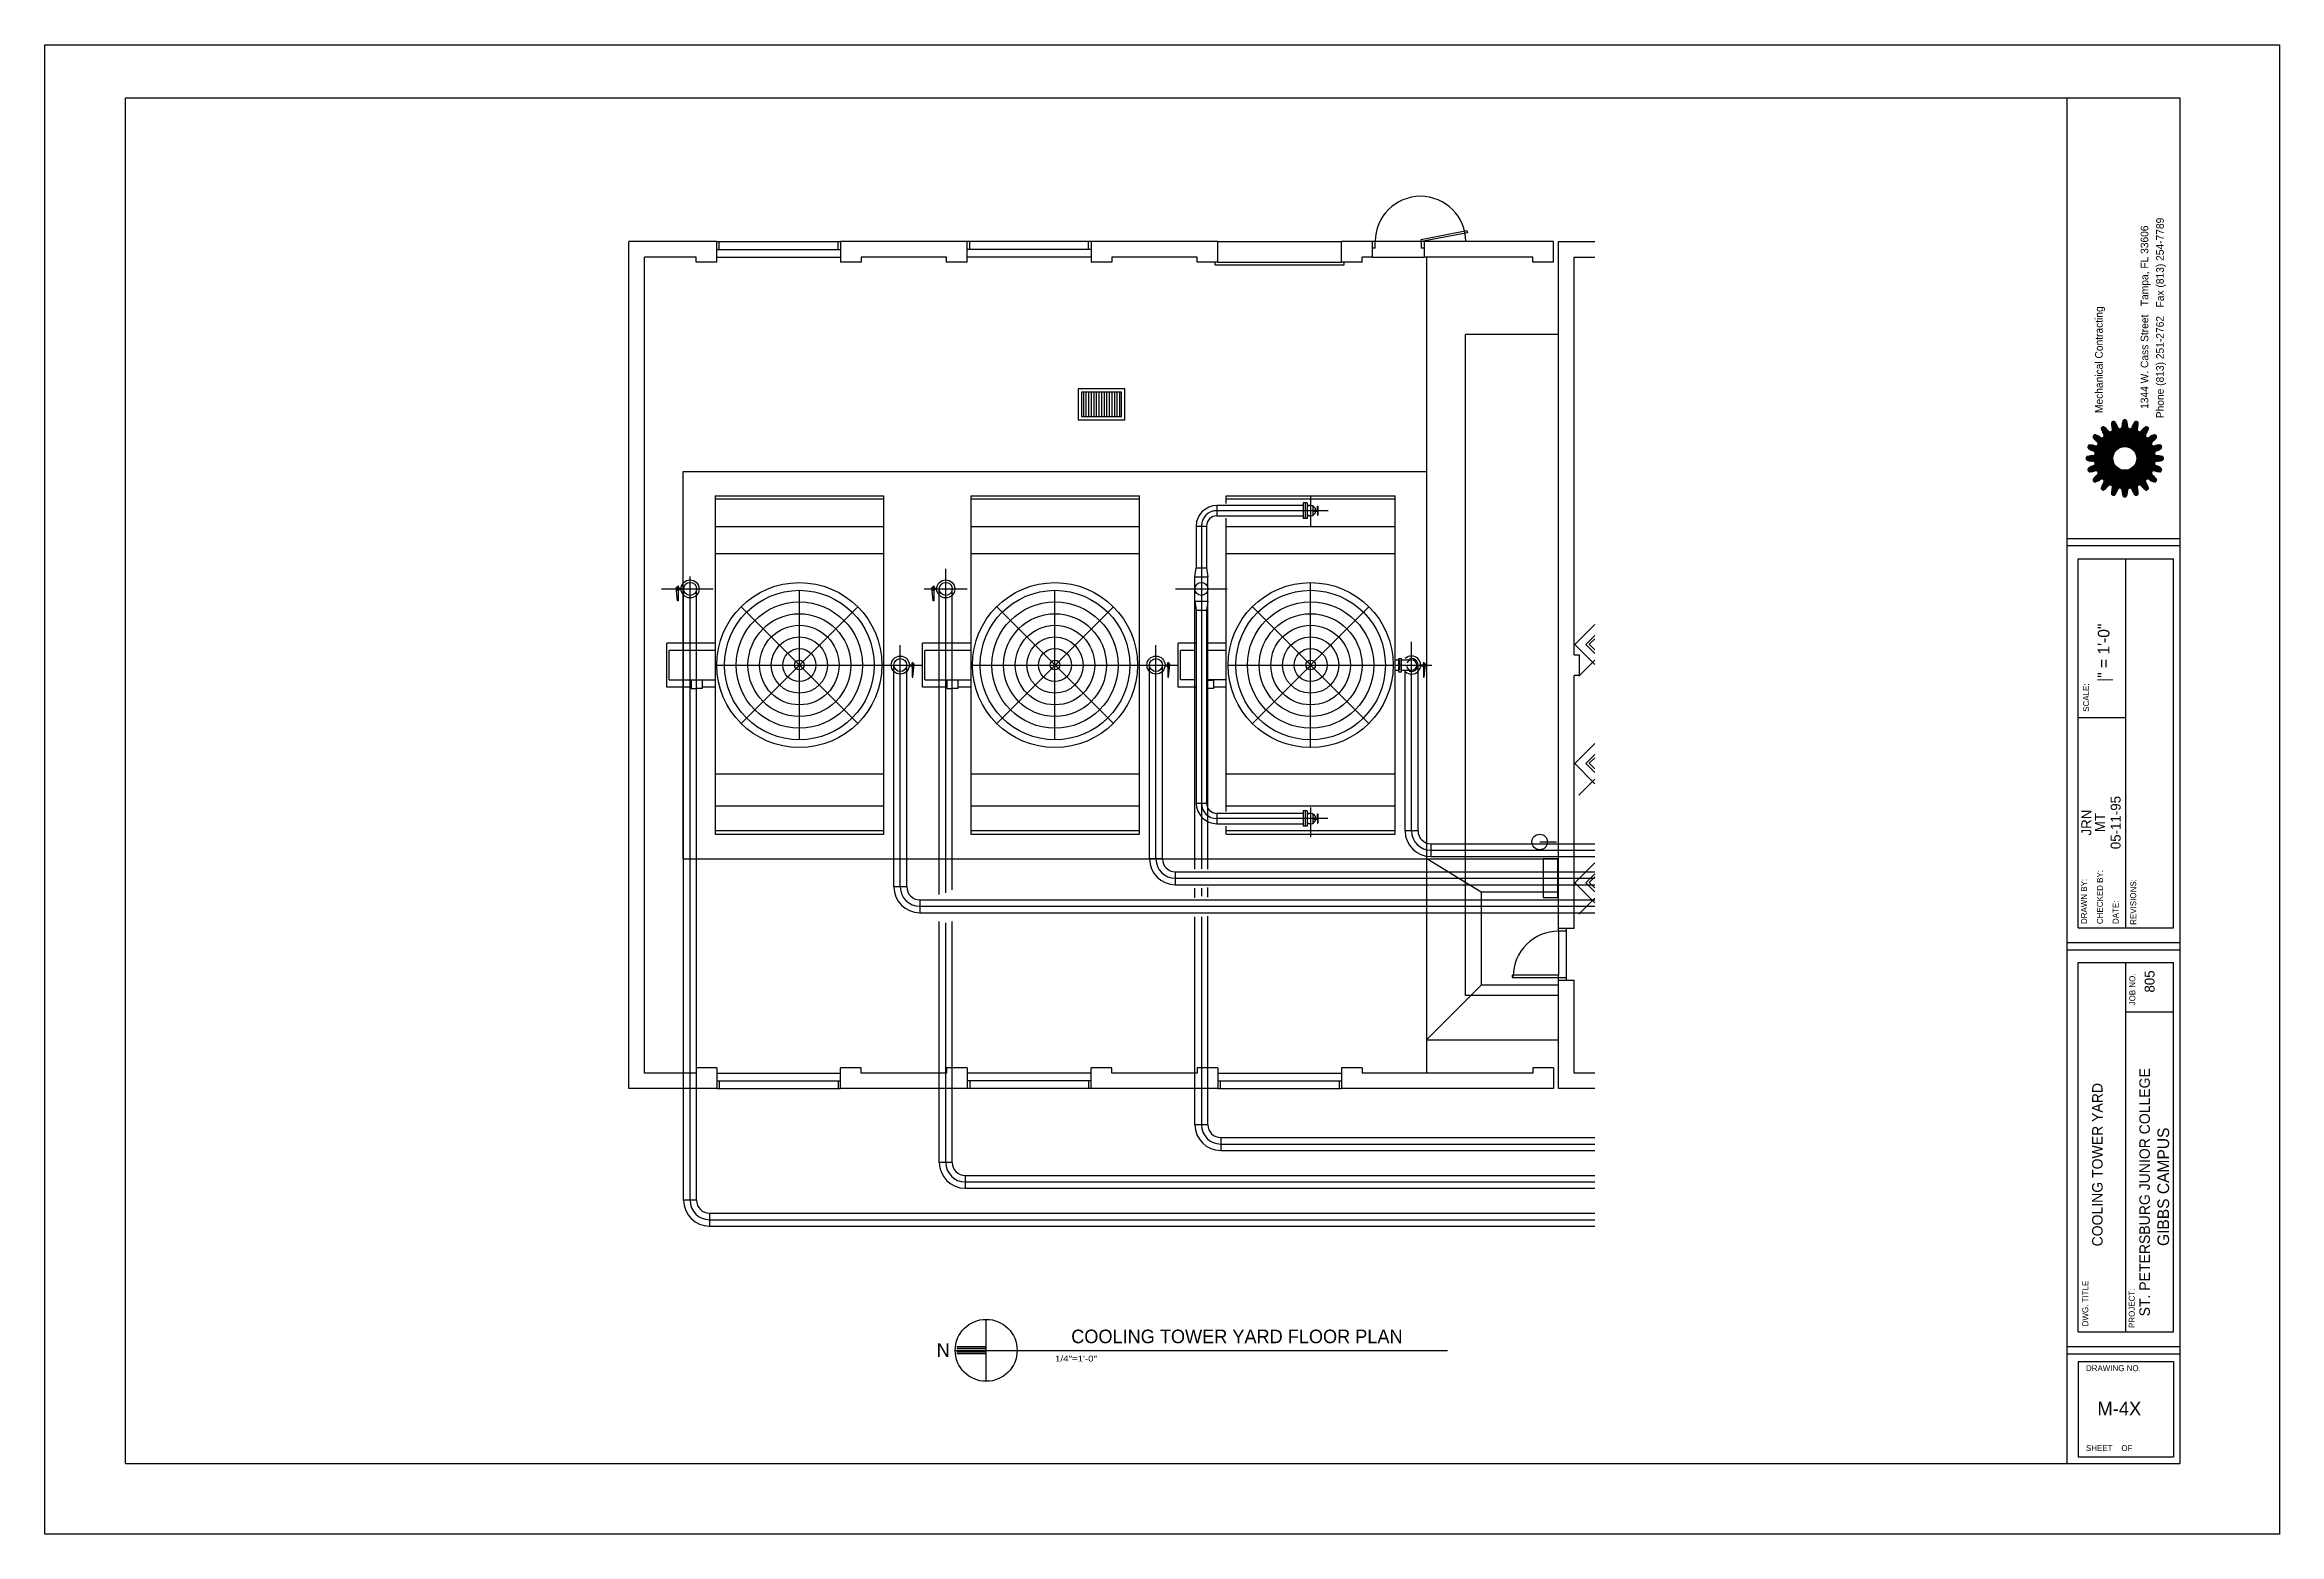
# Model space of a CAD drawing. Extents: x 0 to 3462, y 0 to 2308.
# Drawn here: x 0 to 1731, y 0 to 1154 of the extents above; entities that cross this region are included whole.
import ezdxf
from ezdxf.enums import TextEntityAlignment as Align

# ---------------------------------------------------------------- set-up
doc = ezdxf.new("R2010")
doc.units = 0
doc.header["$LTSCALE"] = 15
for name, pattern in [('CENTER2', [0]), ('DASHED', [0]), ('HIDDEN', [0])]:
    doc.linetypes.add(name, pattern=pattern)
for name, color, linetype in [('AWALL', 8, 'CONTINUOUS'), ('CL', 9, 'CENTER2'), ('CWS', 5, 'CONTINUOUS'), ('CWUG', 8, 'HIDDEN'), ('FUTURE', 9, 'HIDDEN'), ('MEQUIP', 4, 'CONTINUOUS'), ('SLAB1', 8, 'CONTINUOUS'), ('SYM', 3, 'CONTINUOUS'), ('TITLE', 9, 'CONTINUOUS'), ('TITLEBLK', 7, 'CONTINUOUS')]:
    doc.layers.add(name, color=color, linetype=linetype)
doc.styles.get("Standard").update_dxf_attribs({"font": 'HAND1.SHX'})

msp = doc.modelspace()

# ---------------------------------------------------------------- texts
at = {"layer": 'CWS', "color": 0}
msp.add_text('M-4X', height=10.62, dxfattribs=at).set_placement((1589.9, 92.1))
at = {"layer": 'TITLE', "color": 0}
for s, p in [('COOLING TOWER YARD FLOOR PLAN', (923.4, 153.3)), ('N', (695.9, 142.7))]:
    msp.add_text(s, height=10.5, dxfattribs=at).set_placement(p, align=Align.MIDDLE)
at = {"layer": 'TITLE', "color": 0, "width": 1.25}
msp.add_text('1/4"=1\'-0"', height=4.5, dxfattribs=at).set_placement((798.8, 136.2), align=Align.MIDDLE)
at = {"layer": 'TITLEBLK', "color": 0}
for s, height, p in [('1344 W. Cass Street   Tampa, FL 33606', 5.919, (1629.3, 871.7)), ('Phone (813) 251-2762   Fax (813) 254-7789', 5.919, (1641.3, 864.5)), ('Mechanical Contracting', 5.919, (1594, 868.5)), ('|" = 1\'-0"', 9.01, (1599.2, 660.3)), ('SCALE:', 4.62, (1583.4, 637.1)), ('DRAWN BY:', 4.62, (1581.8, 472.7)), ('CHECKED BY:', 4.617, (1594.1, 472.7)), ('REVISIONS:', 4.62, (1619.9, 472.1)), ('DATE:', 4.62, (1606.3, 472.7)), ('JOB NO.', 4.62, (1619.2, 409.7)), ('COOLING TOWER YARD', 8.113, (1593.9, 223)), ('ST. PETERSBURG JUNIOR COLLEGE', 8.113, (1630.5, 168.8)), ('GIBBS CAMPUS', 9.014, (1645.4, 223.3)), ('DWG. TITLE', 4.62, (1582.8, 161.1)), ('PROJECT:', 4.62, (1618.8, 159.8))]:
    msp.add_text(s, height=height, rotation=90, dxfattribs=at).set_placement(p)
for s, p in [('05-11-95', (1604, 551.3)), ('JRN', (1581.4, 551.3)), ('MT', (1591.8, 551.3)), ('805', (1630.3, 428.2))]:
    msp.add_text(s, height=7.7, rotation=90, dxfattribs=at).set_placement(p, align=Align.MIDDLE)
for s, p in [('DRAWING NO.', (1581, 126.4)), ('SHEET    OF     ', (1581, 64.5))]:
    msp.add_text(s, height=4.617, dxfattribs=at).set_placement(p)

# ---------------------------------------------------------------- linework, layer by layer
at = {"layer": 'AWALL', "color": 0}
for p, q in [((1066.2, 1003), (1101.5, 1009.9)), ((1101.9, 1008.2), (1066.5, 1001.3)), ((1101.5, 1009.9), (1101.9, 1008.2)), ((452.5, 345.3), (452.5, 1001.3)), ((520.5, 1001.3), (452.5, 1001.3)), ((464.5, 357.3), (464.5, 989.3)), ((504.5, 989.3), (464.5, 989.3)), ((504.5, 985.3), (504.5, 989.3)), ((520.5, 1001.3), (616.5, 1001.3)), ((520.5, 985.3), (520.5, 1001.3)), ((520.5, 995.3), (616.5, 995.3)), ((520.5, 989.3), (616.5, 989.3)), ((522.5, 995.3), (522.5, 1001.3)), ((614.5, 995.3), (614.5, 1001.3)), ((714.5, 1001.3), (616.5, 1001.3)), ((616.5, 1001.3), (616.5, 985.3)), ((698.5, 989.3), (632.5, 989.3)), ((632.5, 989.3), (632.5, 985.3)), ((698.5, 985.3), (698.5, 989.3)), ((810.5, 1001.3), (714.5, 1001.3)), ((714.5, 985.3), (714.5, 1001.3)), ((810.5, 995.3), (714.5, 995.3)), ((810.5, 989.3), (714.5, 989.3)), ((716.5, 995.3), (716.5, 1001.3)), ((808.5, 995.3), (808.5, 1001.3)), ((908.5, 1001.3), (810.5, 1001.3)), ((810.5, 1001.3), (810.5, 985.3)), ((892.5, 989.3), (826.5, 989.3)), ((826.5, 989.3), (826.5, 985.3)), ((892.5, 985.3), (892.5, 989.3)), ((908.5, 1001.3), (1004.5, 1001.3)), ((908.5, 985.3), (908.5, 1001.3)), ((1028.5, 1001.3), (1004.5, 1001.3)), ((1004.5, 985.3), (1004.5, 1001.3)), ((1028.5, 989.3), (1020.5, 989.3)), ((1020.5, 985.3), (1020.5, 989.3)), ((1068.5, 1001.3), (1028.5, 1001.3)), ((1028.5, 989.3), (1028.5, 1001.3)), ((1030.5, 996.3), (1028.5, 996.3)), ((1028.5, 989.3), (1068.5, 989.3)), ((1030.5, 996.3), (1030.5, 1001.3)), ((1066.5, 1001.3), (1066.2, 1003)), ((1066.5, 996.3), (1066.5, 1001.3)), ((1068.5, 996.3), (1066.5, 996.3)), ((1168.5, 1001.3), (1068.5, 1001.3)), ((1068.5, 1001.3), (1068.5, 989.3)), ((1152.5, 989.3), (1068.5, 989.3)), ((1070.5, 357.3), (1070.5, 989.3)), ((1152.5, 985.3), (1152.5, 989.3)), ((1168.5, 985.3), (1168.5, 1001.3)), ((1172.5, 1001.3), (1200.6, 1001.3)), ((1172.5, 469.3), (1172.5, 1001.3)), ((1184.5, 681.3), (1184.5, 989.3)), ((1184.5, 989.3), (1200.6, 989.3)), ((520.5, 985.3), (504.5, 985.3)), ((632.5, 985.3), (616.5, 985.3)), ((714.5, 985.3), (698.5, 985.3)), ((826.5, 985.3), (810.5, 985.3)), ((908.5, 985.3), (892.5, 985.3)), ((906.5, 983.3), (906.5, 985.3)), ((906.5, 983.3), (1006.5, 983.3)), ((908.5, 985.3), (1004.5, 985.3)), ((1020.5, 985.3), (1004.5, 985.3)), ((1006.5, 983.3), (1006.5, 985.3)), ((1168.5, 985.3), (1152.5, 985.3)), ((804.5, 884.7), (804.5, 865.8)), ((806.5, 884.7), (806.5, 865.8)), ((808.5, 884.7), (808.5, 865.8)), ((810.5, 884.7), (810.5, 865.8)), ((812.5, 884.7), (812.5, 865.8)), ((814.5, 884.7), (814.5, 865.8)), ((816.5, 884.7), (816.5, 865.8)), ((818.5, 884.7), (818.5, 865.8)), ((820.5, 884.7), (820.5, 865.8)), ((822.5, 884.7), (822.5, 865.8)), ((824.5, 884.7), (824.5, 865.8)), ((826.5, 884.7), (826.5, 865.8)), ((828.5, 884.7), (828.5, 865.8)), ((830.5, 884.7), (830.5, 865.8)), ((832.5, 884.7), (832.5, 865.8)), ((494.5, 523.3), (494.5, 823.3)), ((494.5, 823.3), (1070.5, 823.3)), ((1184.5, 681.3), (1188.5, 681.3)), ((1188.5, 681.3), (1188.5, 665.3)), ((1188.5, 665.3), (1184.5, 665.3)), ((1184.5, 469.3), (1184.5, 665.3)), ((494.5, 523.3), (1172.5, 523.3)), ((1112.5, 497.3), (1070.5, 523.3)), ((1157.9, 536.3), (1171, 536.3)), ((1112.5, 497.3), (1112.5, 425.3)), ((1172.5, 497.3), (1112.5, 497.3)), ((1112.5, 493.3), (1112.5, 425.3)), ((1172.5, 467.3), (1172.5, 469.3)), ((1184.5, 469.3), (1172.5, 469.3)), ((1178.5, 469.3), (1178.5, 467.3)), ((1178.5, 467.3), (1172.5, 467.3)), ((1172.5, 467.3), (1172.5, 433)), ((1178.5, 467.3), (1178.5, 431.3)), ((1136.5, 433), (1136.5, 431.2)), ((1172.5, 433), (1136.5, 433)), ((1172.5, 431.3), (1172.5, 433)), ((1112.5, 425.3), (1070.1, 382.8)), ((1172.5, 417.3), (1100.5, 417.3)), ((1172.5, 417.3), (1100.5, 417.3)), ((1172.5, 425.3), (1112.5, 425.3)), ((1172.5, 425.3), (1112.5, 425.3)), ((1136.5, 431.2), (1172.5, 431.2)), ((1172.5, 429.3), (1172.5, 431.3)), ((1172.5, 431.3), (1178.5, 431.3)), ((1172.5, 429.3), (1184.5, 429.3)), ((1172.5, 345.3), (1172.5, 429.3)), ((1178.5, 431.3), (1178.5, 429.3)), ((1184.5, 357.3), (1184.5, 429.3)), ((1172.5, 382.8), (1070.1, 382.8)), ((504.5, 357.3), (464.5, 357.3)), ((520.5, 361.3), (504.5, 361.3)), ((504.5, 361.3), (504.5, 357.3)), ((520.5, 361.3), (520.5, 345.3)), ((520.5, 357.3), (616.5, 357.3)), ((520.5, 351.3), (616.5, 351.3)), ((522.5, 351.3), (522.5, 345.3)), ((614.5, 351.3), (614.5, 345.3)), ((616.5, 345.3), (616.5, 361.3)), ((632.5, 361.3), (616.5, 361.3)), ((632.5, 357.3), (632.5, 361.3)), ((698.5, 357.3), (632.5, 357.3)), ((714.5, 361.3), (698.5, 361.3)), ((698.5, 361.3), (698.5, 357.3)), ((714.5, 361.3), (714.5, 345.3)), ((810.5, 357.3), (714.5, 357.3)), ((810.5, 351.3), (714.5, 351.3)), ((716.5, 351.3), (716.5, 345.3)), ((808.5, 351.3), (808.5, 345.3)), ((810.5, 345.3), (810.5, 361.3)), ((826.5, 361.3), (810.5, 361.3)), ((826.5, 357.3), (826.5, 361.3)), ((892.5, 357.3), (826.5, 357.3)), ((908.5, 361.3), (892.5, 361.3)), ((892.5, 361.3), (892.5, 357.3)), ((908.5, 361.3), (908.5, 345.3)), ((908.5, 357.3), (1004.5, 357.3)), ((908.5, 351.3), (1004.5, 351.3)), ((910.5, 351.3), (910.5, 345.3)), ((1002.5, 351.3), (1002.5, 345.3)), ((1020.5, 361.3), (1004.5, 361.3)), ((1004.5, 361.3), (1004.5, 345.3)), ((1020.5, 361.3), (1020.5, 357.3)), ((1152.5, 357.3), (1020.5, 357.3)), ((1168.5, 361.3), (1152.5, 361.3)), ((1152.5, 361.3), (1152.5, 357.3)), ((1168.5, 361.3), (1168.5, 345.3)), ((1200.6, 357.3), (1184.5, 357.3)), ((520.5, 345.3), (452.5, 345.3)), ((520.5, 345.3), (616.5, 345.3)), ((714.5, 345.3), (616.5, 345.3)), ((810.5, 345.3), (714.5, 345.3)), ((908.5, 345.3), (810.5, 345.3)), ((908.5, 345.3), (1004.5, 345.3)), ((1168.5, 345.3), (1004.5, 345.3)), ((1200.6, 345.3), (1172.5, 345.3))]:
    msp.add_line(p, q, dxfattribs=at)
at = {"layer": 'AWALL', "color": 0, "linetype": 'DASHED'}
for p in [(1172.5, 929.3), (1100.5, 417.3), (1172.5, 929.3)]:
    msp.add_line(p, (1100.5, 929.3), dxfattribs=at)
at = {"layer": 'AWALL', "color": 0}
for points in [[(800.5, 863.3), (836.5, 863.3), (836.5, 887.3), (800.5, 887.3)], [(803, 865.8), (834, 865.8), (834, 884.8), (803, 884.8)], [(1172, 493.3), (1172, 523.3), (1160.6, 523.3), (1160.6, 493.3)]]:
    msp.add_lwpolyline(points, close=True, dxfattribs=at)
msp.add_circle((1157.9, 536.3), 6, dxfattribs=at)
for centre, start, end in [((1065.6, 1001.3), 0, 180), ((1172.5, 432.1), 90, 180.008)]:
    msp.add_arc(centre, 35.1, start, end, dxfattribs=at)
at = {"layer": 'CL', "color": 0}
for p, q in [((980.5, 804.3), (980.5, 781.1)), ((895.9, 780.9), (895.9, 515.5)), ((994.2, 792.9), (907.9, 792.9)), ((697.9, 496.8), (697.9, 747.8)), ((477.7, 732.3), (517.7, 732.3)), ((499.9, 258.7), (499.9, 741.9)), ((681.2, 732.3), (714.6, 732.3)), ((875.9, 732.3), (915.9, 732.3)), ((662.7, 501.5), (662.7, 688.7)), ((860.7, 523.2), (860.7, 688.7)), ((1058.7, 544.9), (1058.7, 691.4)), ((1188.2, 664.8), (1200.6, 677.2)), ((646, 673.3), (679.4, 673.3)), ((844, 673.3), (877.4, 673.3)), ((1045.9, 673.3), (1074.4, 673.3)), ((1188.2, 572.6), (1200.6, 585)), ((993.8, 554.4), (907.9, 554.4)), ((980.5, 563.1), (980.5, 539.9)), ((1073.7, 529.9), (1200.6, 529.9)), ((875.7, 508.2), (1200.6, 508.2)), ((677.7, 486.5), (1200.6, 486.5)), ((895.9, 500.6), (895.9, 494.2)), ((1188.2, 480.4), (1200.6, 492.8)), ((697.9, 288), (697.9, 473.6)), ((895.9, 478.2), (895.9, 317.3)), ((910.9, 302.3), (1200.6, 302.3)), ((712.9, 273), (1200.6, 273)), ((514.9, 243.7), (1200.6, 243.7))]:
    msp.add_line(p, q, dxfattribs=at)
for centre, radius, start, end in [((907.9, 780.9), 12, 90, 180), ((907.9, 566.4), 12, 180, 270), ((1073.7, 544.9), 15, 180, 270), ((875.7, 523.2), 15, 180, 270), ((677.7, 501.5), 15, 180, 270), ((910.9, 317.3), 15, 180, 270), ((712.9, 288), 15, 180, 270), ((514.9, 258.7), 15, 180, 270)]:
    msp.add_arc(centre, radius, start, end, dxfattribs=at)
at = {"layer": 'CWS', "color": 0}
for p, q in [((974.7, 796.9), (907.9, 796.9)), ((907.9, 796.9), (907.9, 788.9)), ((977.7, 798.9), (974.7, 798.9)), ((974.7, 798.9), (974.7, 786.9)), ((976.2, 798.9), (976.2, 786.9)), ((977.7, 798.9), (977.7, 786.9)), ((980.5, 796.9), (977.7, 796.9)), ((982.2, 796.6), (982.2, 789.2)), ((985.8, 792.9), (985.8, 796.5)), ((985.8, 796.5), (986.1, 796.5)), ((986.1, 796.5), (986.1, 789.3)), ((891.9, 780.9), (891.9, 748.7)), ((891.9, 780.9), (899.9, 780.9)), ((899.9, 780.9), (899.9, 748.7)), ((907.9, 788.9), (974.7, 788.9)), ((977.7, 786.9), (974.7, 786.9)), ((980.5, 788.9), (977.7, 788.9)), ((982.2, 793.4), (985.8, 793.4)), ((982.2, 792.4), (985.8, 792.4)), ((985.8, 792.9), (985.8, 789.3)), ((985.8, 789.3), (986.1, 789.3)), ((890.9, 741.7), (891.9, 748.7)), ((891.9, 748.7), (899.9, 748.7)), ((899.9, 748.7), (900.9, 741.7)), ((489.2, 733.1), (490.6, 734.7)), ((490.1, 723), (489.2, 733.1)), ((490.3, 730.7), (490.3, 734)), ((490.3, 734), (490.9, 734)), ((490.9, 730.7), (490.3, 730.7)), ((490.6, 734.7), (490.6, 723)), ((490.9, 734), (490.9, 730.7)), ((493.1, 732.7), (490.9, 732.7)), ((493.1, 731.9), (490.9, 731.9)), ((687.2, 733.1), (688.6, 734.7)), ((688.1, 723), (687.2, 733.1)), ((688.3, 730.7), (688.3, 734)), ((688.3, 734), (688.9, 734)), ((688.9, 730.7), (688.3, 730.7)), ((688.6, 734.7), (688.6, 723)), ((688.9, 734), (688.9, 730.7)), ((691.1, 732.7), (688.9, 732.7)), ((691.1, 731.9), (688.9, 731.9)), ((890.9, 741.7), (900.9, 741.7)), ((890.9, 722.9), (890.9, 741.7)), ((900.9, 722.9), (900.9, 741.7)), ((490.6, 723), (490.1, 723)), ((688.6, 723), (688.1, 723)), ((890.9, 722.9), (900.9, 722.9)), ((890.9, 722.9), (891.9, 715.9)), ((891.9, 715.9), (899.9, 715.9)), ((891.9, 715.9), (891.9, 566.4)), ((900.9, 722.9), (899.9, 715.9)), ((899.9, 715.9), (899.9, 566.4)), ((672, 675.6), (672, 663.9)), ((673.4, 674), (672, 675.6)), ((870, 675.6), (870, 663.9)), ((871.4, 674), (870, 675.6)), ((1051, 677.3), (1058.7, 677.3)), ((1068, 675.6), (1068, 663.9)), ((1069.4, 674), (1068, 675.6)), ((669.5, 673.6), (671.7, 673.6)), ((669.5, 672.8), (671.7, 672.8)), ((671.7, 674.9), (671.7, 671.6)), ((672.4, 674.9), (671.7, 674.9)), ((671.7, 671.6), (672.4, 671.6)), ((672, 663.9), (672.5, 663.9)), ((672.4, 671.6), (672.4, 674.9)), ((672.5, 663.9), (673.4, 674)), ((867.5, 673.6), (869.7, 673.6)), ((867.5, 672.8), (869.7, 672.8)), ((869.7, 674.9), (869.7, 671.6)), ((870.4, 674.9), (869.7, 674.9)), ((869.7, 671.6), (870.4, 671.6)), ((870, 663.9), (870.5, 663.9)), ((870.4, 671.6), (870.4, 674.9)), ((870.5, 663.9), (871.4, 674)), ((1051, 669.3), (1058.7, 669.3)), ((1065.5, 673.6), (1067.7, 673.6)), ((1065.5, 672.8), (1067.7, 672.8)), ((1067.7, 674.9), (1067.7, 671.6)), ((1068.4, 674.9), (1067.7, 674.9)), ((1067.7, 671.6), (1068.4, 671.6)), ((1068, 663.9), (1068.5, 663.9)), ((1068.4, 671.6), (1068.4, 674.9)), ((1068.5, 663.9), (1069.4, 674)), ((891.9, 566.4), (899.9, 566.4)), ((974.7, 558.4), (907.9, 558.4)), ((907.9, 558.4), (907.9, 550.4)), ((977.7, 560.4), (974.7, 560.4)), ((974.7, 560.4), (974.7, 548.4)), ((976.2, 560.4), (976.2, 548.4)), ((977.7, 560.4), (977.7, 548.4)), ((980.5, 558.4), (977.7, 558.4)), ((982.2, 558.1), (982.2, 550.8)), ((982.2, 554.9), (985.8, 554.9)), ((982.2, 553.9), (985.8, 553.9)), ((985.8, 554.4), (985.8, 558)), ((985.8, 558), (986.1, 558)), ((985.8, 554.4), (985.8, 550.8)), ((986.1, 558), (986.1, 550.8)), ((907.9, 550.4), (974.7, 550.4)), ((977.7, 548.4), (974.7, 548.4)), ((980.5, 550.4), (977.7, 550.4)), ((985.8, 550.8), (986.1, 550.8))]:
    msp.add_line(p, q, dxfattribs=at)
for centre, radius in [((499.9, 732.3), 7.01), ((499.9, 732.3), 5.01), ((697.9, 732.3), 7.01), ((697.9, 732.3), 5.01), ((895.9, 732.3), 5.01), ((662.7, 673.3), 7.01), ((662.7, 673.3), 5.01), ((860.7, 673.3), 7.01), ((860.7, 673.3), 5.01)]:
    msp.add_circle(centre, radius, dxfattribs=at)
for centre, radius, start, end in [((907.9, 780.9), 16, 90, 180), ((980.5, 792.9), 4.01, 7.1808, 134.3169), ((907.9, 780.9), 8.01, 90, 180), ((980.5, 792.9), 4.01, 225.6831, 352.8192), ((1058.7, 673.3), 7.01, 227.4535, 133.8905), ((1058.7, 673.3), 4, 111.9787, 155.0649), ((1058.7, 673.3), 5, 247.2217, 110.6672), ((1058.7, 673.3), 4, 270, 90), ((1058.7, 673.3), 4, 195.9434, 241.743), ((907.9, 566.4), 16, 180, 270), ((907.9, 566.4), 8.01, 180, 270), ((980.5, 554.4), 4.01, 7.1808, 134.3169), ((980.5, 554.4), 4.01, 225.6831, 352.8192)]:
    msp.add_arc(centre, radius, start, end, dxfattribs=at)
at = {"layer": 'CWUG', "color": 0}
for p, q in [((494.9, 258.7), (494.9, 732.3)), ((504.9, 258.7), (504.9, 732.3)), ((692.9, 495.7), (692.9, 732.3)), ((702.9, 499.1), (702.9, 732.3)), ((890.9, 515.2), (890.9, 722.9)), ((900.9, 515.2), (900.9, 722.9)), ((657.7, 501.5), (657.7, 673.3)), ((667.7, 501.5), (667.7, 673.3)), ((855.7, 523.2), (855.7, 673.3)), ((865.7, 523.2), (865.7, 673.3)), ((1053.7, 544.9), (1053.7, 668.5)), ((1063.7, 544.9), (1063.7, 673.3)), ((1063.7, 544.9), (1053.7, 544.9)), ((865.7, 523.2), (855.7, 523.2)), ((1073.7, 534.9), (1200.6, 534.9)), ((1073.7, 534.9), (1073.7, 524.9)), ((1073.7, 524.9), (1200.6, 524.9)), ((875.7, 513.2), (1200.6, 513.2)), ((875.7, 513.2), (875.7, 503.2)), ((875.7, 503.2), (1200.6, 503.2)), ((667.7, 501.5), (657.7, 501.5)), ((677.7, 491.5), (1200.6, 491.5)), ((677.7, 491.5), (677.7, 481.5)), ((890.9, 493.1), (890.9, 500.6)), ((900.9, 493.5), (900.9, 501)), ((677.7, 481.5), (1200.6, 481.5)), ((692.9, 288), (692.9, 474.7)), ((702.9, 288), (702.9, 474.7)), ((890.9, 317.3), (890.9, 478.2)), ((900.9, 317.3), (900.9, 478.9)), ((900.9, 317.3), (890.9, 317.3)), ((910.9, 307.3), (910.9, 297.3)), ((910.9, 307.3), (1200.6, 307.3)), ((910.9, 297.3), (1200.6, 297.3)), ((702.9, 288), (692.9, 288)), ((712.9, 278), (1200.6, 278)), ((712.9, 278), (712.9, 268)), ((712.9, 268), (1200.6, 268)), ((504.9, 258.7), (494.9, 258.7)), ((514.9, 248.7), (1200.6, 248.7)), ((514.9, 248.7), (514.9, 238.7)), ((514.9, 238.7), (1200.6, 238.7))]:
    msp.add_line(p, q, dxfattribs=at)
for centre, radius in [((1073.7, 544.9), 20), ((1073.7, 544.9), 10), ((875.7, 523.2), 20), ((875.7, 523.2), 10), ((677.7, 501.5), 20), ((677.7, 501.5), 10), ((910.9, 317.3), 20), ((910.9, 317.3), 10), ((712.9, 288), 20), ((712.9, 288), 10), ((514.9, 258.7), 20), ((514.9, 258.7), 10)]:
    msp.add_arc(centre, radius, 180, 270, dxfattribs=at)
at = {"layer": 'FUTURE', "color": 0}
for p, q in [((519.2, 804.3), (519.2, 542.3)), ((519.2, 804.3), (649.9, 804.3)), ((519.2, 802.1), (649.9, 802.1)), ((649.9, 542.3), (649.9, 804.3)), ((717.2, 804.3), (717.2, 542.3)), ((717.2, 804.3), (847.9, 804.3)), ((717.2, 802.1), (847.9, 802.1)), ((847.9, 542.3), (847.9, 804.3)), ((519.2, 780.6), (649.9, 780.6)), ((717.2, 780.6), (847.9, 780.6)), ((519.2, 759.7), (649.9, 759.7)), ((717.2, 759.7), (847.9, 759.7)), ((584.5, 615.4), (584.5, 731.1)), ((782.5, 615.4), (782.5, 731.1)), ((629.7, 628.1), (539.4, 718.4)), ((539.4, 628.1), (629.7, 718.4)), ((827.7, 628.1), (737.4, 718.4)), ((737.4, 628.1), (827.7, 718.4)), ((519.2, 690.3), (481.8, 690.3)), ((481.8, 656.2), (481.8, 690.3)), ((519.2, 684.6), (483.6, 684.6)), ((679.8, 656.2), (679.8, 690.3)), ((717.2, 690.3), (679.8, 690.3)), ((717.2, 684.6), (681.6, 684.6)), ((483.6, 661.9), (519.2, 661.9)), ((509.3, 661.6), (500.8, 661.6)), ((520.7, 673.3), (648.4, 673.3)), ((681.6, 661.9), (717.2, 661.9)), ((707.3, 661.6), (698.8, 661.6)), ((718.7, 673.3), (846.4, 673.3)), ((500.6, 656.2), (481.8, 656.2)), ((519.2, 656.2), (509.5, 656.2)), ((698.6, 656.2), (679.8, 656.2)), ((717.2, 656.2), (707.5, 656.2)), ((649.9, 588.8), (519.2, 588.8)), ((847.9, 588.8), (717.2, 588.8)), ((649.9, 564.1), (519.2, 564.1)), ((847.9, 564.1), (717.2, 564.1)), ((649.9, 544.9), (519.2, 544.9)), ((519.2, 542.3), (649.9, 542.3)), ((847.9, 544.9), (717.2, 544.9)), ((717.2, 542.3), (847.9, 542.3)), ((1193.6, 504.7), (1200.6, 511.7)), ((1193.6, 504.7), (1200.6, 497.7)), ((1200.6, 509.3), (1196.3, 505)), ((1196.3, 505), (1200.6, 500.7))]:
    msp.add_line(p, q, dxfattribs=at)
for points in [[(483.6, 661.9), (483.6, 684.6)], [(681.6, 661.9), (681.6, 684.6)], [(500.8, 661.6), (500.8, 655.1), (505, 655.1)], [(509.3, 661.6), (509.3, 655.1), (505, 655.1)], [(698.8, 661.6), (698.8, 655.1), (703, 655.1)], [(707.3, 661.6), (707.3, 655.1), (703, 655.1)]]:
    msp.add_lwpolyline(points, dxfattribs=at)
for centre, radius in [((584.5, 673.3), 63.9), ((584.5, 673.3), 57.9), ((782.5, 673.3), 63.9), ((782.5, 673.3), 57.9), ((584.5, 673.3), 48.9), ((584.5, 673.3), 39.8), ((782.5, 673.3), 48.9), ((782.5, 673.3), 39.8), ((584.5, 673.3), 30.8), ((584.5, 673.3), 21.8), ((782.5, 673.3), 30.8), ((782.5, 673.3), 21.8), ((584.5, 673.3), 12.8), ((584.5, 673.3), 3.79), ((782.5, 673.3), 12.8), ((782.5, 673.3), 3.79)]:
    msp.add_circle(centre, radius, dxfattribs=at)
at = {"layer": 'MEQUIP', "color": 0}
for p, q in [((915.2, 804.3), (1045.9, 804.3)), ((915.2, 798.4), (915.2, 804.3)), ((915.2, 802.1), (1045.9, 802.1)), ((1045.9, 542.3), (1045.9, 804.3)), ((915.2, 559.8), (915.2, 787)), ((915.2, 780.6), (1045.9, 780.6)), ((915.2, 759.7), (1045.9, 759.7)), ((980.5, 609.4), (980.5, 737.1)), ((935.4, 628.1), (1025.7, 718.4)), ((1025.7, 628.1), (935.4, 718.4)), ((1193.6, 689.2), (1200.6, 696.2)), ((1200.6, 693.7), (1196.3, 689.4)), ((877.8, 656.2), (877.8, 690.3)), ((891.2, 690.3), (877.8, 690.3)), ((890.7, 684.6), (879.6, 684.6)), ((915.2, 684.6), (900.1, 684.6)), ((915.2, 690.3), (900.3, 690.3)), ((1045.9, 677.3), (1048.6, 677.3)), ((1048.6, 678.4), (1048.6, 668.1)), ((1048.6, 678.4), (1051, 678.4)), ((1049.7, 669.3), (1049.7, 677.3)), ((1051, 668.1), (1051, 678.4)), ((1193.6, 689.2), (1200.6, 682.2)), ((1196.3, 689.4), (1200.6, 685.2)), ((890.9, 661.9), (879.6, 661.9)), ((915.2, 661.9), (901.2, 661.9)), ((916.7, 673.3), (1044.4, 673.3)), ((1045.9, 669.3), (1048.6, 669.3)), ((1048.6, 668.1), (1051, 668.1)), ((891.2, 656.2), (877.8, 656.2)), ((915.2, 656.2), (905.3, 656.2)), ((1045.9, 588.8), (915.2, 588.8)), ((1193.6, 597), (1200.6, 604)), ((1193.6, 597), (1200.6, 590)), ((1200.6, 601.5), (1196.3, 597.2)), ((1196.3, 597.2), (1200.6, 593)), ((1045.9, 564.1), (915.2, 564.1)), ((915.2, 542.3), (915.2, 548.4)), ((1045.9, 544.9), (915.2, 544.9)), ((915.2, 542.3), (1045.9, 542.3))]:
    msp.add_line(p, q, dxfattribs=at)
for points in [[(879.6, 661.9), (879.6, 684.6)], [(905.3, 661.6), (905.3, 655.1), (901, 655.1)], [(901.5, 661.6), (905.3, 661.6)]]:
    msp.add_lwpolyline(points, dxfattribs=at)
for radius in [63.9, 57.9, 48.9, 39.8, 30.8, 21.8, 12.8, 3.79]:
    msp.add_circle((980.5, 673.3), radius, dxfattribs=at)
at = {"layer": 'SLAB1', "color": 0}
for p, q in [((1185.1, 689.2), (1200.6, 704.7)), ((1185.1, 689.2), (1200.6, 673.7)), ((1185.1, 597), (1200.6, 612.5)), ((1185.1, 597), (1200.6, 581.4)), ((1200.6, 520.2), (1185.1, 504.7)), ((1185.1, 504.7), (1200.6, 489.2))]:
    msp.add_line(p, q, dxfattribs=at)
at = {"layer": 'SYM', "color": 0}
for p, q in [((729.2, 118.5), (729.2, 166.5)), ((705.2, 142.5), (1086.5, 142.5)), ((729.2, 145.3), (706.4, 145.3)), ((729.2, 143.9), (706.4, 143.9)), ((729.2, 142.5), (706.4, 142.5)), ((729.2, 141.1), (706.4, 141.1)), ((729.2, 139.8), (706.4, 139.8))]:
    msp.add_line(p, q, dxfattribs=at)
msp.add_circle((729.2, 142.5), 24, dxfattribs=at)
at = {"layer": 'TITLEBLK', "color": 0}
for p, q in [((62.5, 54.8), (62.5, 1112.5)), ((1654, 1112.5), (62.5, 1112.5)), ((1566.2, 1112.5), (1566.2, 54.8)), ((1654, 54.8), (1654, 1112.5)), ((1583, 823.4), (1621.1, 861.5)), ((1583.3, 831.7), (1612.8, 861.2)), ((1583.6, 823.1), (1621.4, 860.9)), ((1584, 831.5), (1613, 860.5)), ((1584.4, 823.1), (1621.4, 860)), ((1584.8, 831.4), (1613.1, 859.7)), ((1585.4, 823.2), (1621.3, 859.1)), ((1585.6, 831.3), (1613.2, 858.9)), ((1586.4, 831.3), (1613.2, 858.1)), ((1586.4, 823.3), (1621.2, 858.1)), ((1586.4, 839.2), (1605.3, 858.1)), ((1586.5, 850), (1588.2, 851.7)), ((1602, 835.1), (1586.6, 850.6)), ((1601.9, 834.4), (1586.6, 849.7)), ((1586.8, 849.3), (1588.9, 851.5)), ((1602.2, 835.9), (1586.9, 851.1)), ((1587, 839), (1605.5, 857.5)), ((1587.1, 831.1), (1613.4, 857.4)), ((1587.2, 848.8), (1589.5, 851.2)), ((1602.4, 836.5), (1587.4, 851.5)), ((1587.5, 823.5), (1621, 856.9)), ((1587.6, 830.7), (1613.8, 856.9)), ((1587.6, 838.6), (1605.9, 856.9)), ((1587.6, 848.3), (1590.2, 850.9)), ((1587.9, 830.1), (1614.4, 856.6)), ((1587.9, 838.1), (1606.4, 856.6)), ((1588, 847.9), (1590.7, 850.6)), ((1588.1, 829.4), (1615.1, 856.4)), ((1588.1, 837.3), (1607.2, 856.4)), ((1602.6, 837.2), (1588.1, 851.7)), ((1588.4, 847.4), (1591.3, 850.3)), ((1588.9, 847), (1591.9, 850)), ((1602.9, 837.8), (1589.4, 851.2)), ((1589.4, 846.6), (1592.4, 849.6)), ((1589.9, 846.2), (1593, 849.4)), ((1590.3, 844), (1600.5, 854.2)), ((1590.3, 845.7), (1594.1, 849.5)), ((1590.5, 845.1), (1599.4, 854)), ((1603.3, 838.3), (1591.1, 850.4)), ((1592.8, 856.3), (1594.5, 858)), ((1607.6, 842), (1592.8, 856.7)), ((1593, 855.6), (1595.2, 857.7)), ((1607, 841.7), (1593, 855.6)), ((1608.2, 842.2), (1593.1, 857.3)), ((1603.6, 838.8), (1593.1, 849.4)), ((1593.3, 855), (1595.7, 857.3)), ((1608.9, 842.4), (1593.6, 857.7)), ((1593.6, 854.3), (1596.2, 856.9)), ((1606.4, 841.4), (1593.7, 854.1)), ((1593.9, 853.7), (1596.6, 856.5)), ((1604, 839.3), (1593.9, 849.5)), ((1609.7, 842.5), (1594.2, 858)), ((1594.2, 853.2), (1597.1, 856.1)), ((1594.5, 852.6), (1597.5, 855.6)), ((1604.4, 839.8), (1594.5, 849.8)), ((1594.9, 852.1), (1597.9, 855.1)), ((1594.9, 850.4), (1598.8, 854.2)), ((1604.9, 840.2), (1594.9, 850.3)), ((1605.9, 841), (1595, 851.9)), ((1595.1, 851.5), (1598.3, 854.6)), ((1605.3, 840.7), (1595.1, 850.9)), ((1597.8, 855.2), (1596.1, 857)), ((1610.4, 842.6), (1599, 854.1)), ((1611.3, 842.7), (1599.9, 854)), ((1612.3, 842.6), (1600.6, 854.2)), ((1600.8, 860.7), (1602.1, 862)), ((1600.8, 859.8), (1602.9, 861.9)), ((1638, 823.1), (1600.8, 860.3)), ((1637, 823.2), (1600.8, 859.3)), ((1600.9, 859), (1603.4, 861.5)), ((1638.8, 823.2), (1600.9, 861.1)), ((1601, 858.2), (1603.8, 861)), ((1636, 823.3), (1601, 858.3)), ((1601.1, 857.4), (1604.1, 860.5)), ((1634.9, 823.5), (1601.1, 857.2)), ((1613.4, 842.4), (1601.1, 854.7)), ((1605.8, 857), (1601.2, 861.6)), ((1601.3, 856.7), (1604.4, 859.9)), ((1601.4, 855.1), (1605, 858.7)), ((1614.7, 841.9), (1601.4, 855.2)), ((1601.5, 856), (1604.8, 859.3)), ((1616.9, 840.6), (1601.5, 856)), ((1605.1, 858.6), (1601.8, 861.9)), ((1604.1, 860.5), (1602.6, 862)), ((1634.4, 828.4), (1606.1, 856.7)), ((1606.1, 841.2), (1620.7, 855.8)), ((1634.1, 829.6), (1607.3, 856.4)), ((1607.9, 842.1), (1620.8, 855)), ((1634.3, 830.3), (1608, 856.6)), ((1634.6, 830.8), (1608.5, 857)), ((1635.2, 831.2), (1608.8, 857.5)), ((1609, 859.2), (1612.5, 862.6)), ((1609, 858.2), (1612.7, 861.9)), ((1636.8, 831.3), (1609, 859.1)), ((1636, 831.3), (1609, 858.3)), ((1609.1, 860.2), (1612, 863.1)), ((1637.6, 831.4), (1609.1, 859.9)), ((1609.1, 842.4), (1621.2, 854.5)), ((1638.4, 831.5), (1609.2, 860.7)), ((1609.4, 861.3), (1611.4, 863.3)), ((1613.4, 857.4), (1609.4, 861.4)), ((1613.2, 858.5), (1609.6, 862.1)), ((1609.7, 862.5), (1610.5, 863.3)), ((1613.2, 859.4), (1609.8, 862.8)), ((1610.2, 842.6), (1621.7, 854.2)), ((1613, 860.4), (1610.3, 863.2)), ((1612.8, 861.6), (1611, 863.3)), ((1611.1, 842.7), (1622.4, 854)), ((1611.9, 842.6), (1627.2, 857.8)), ((1612.7, 842.5), (1628.2, 857.9)), ((1613.4, 842.4), (1628.7, 857.6)), ((1614.1, 842.1), (1629.2, 857.2)), ((1634.4, 836.4), (1614.1, 856.7)), ((1614.8, 841.9), (1629.4, 856.5)), ((1634.1, 837.5), (1615.2, 856.4)), ((1615.4, 841.6), (1629, 855.3)), ((1634.3, 838.3), (1615.9, 856.6)), ((1615.9, 841.3), (1628.3, 853.6)), ((1634.7, 838.7), (1616.4, 857)), ((1616.5, 840.9), (1627.1, 851.6)), ((1635.3, 839), (1616.7, 857.6)), ((1616.9, 858.2), (1620.5, 861.8)), ((1635.9, 839.3), (1616.9, 858.3)), ((1617, 840.6), (1627.1, 850.7)), ((1620.7, 855.4), (1617.2, 858.9)), ((1617.4, 840.1), (1627.4, 850.1)), ((1620.8, 856.2), (1617.5, 859.5)), ((1617.8, 860), (1619.8, 862)), ((1621, 856.9), (1617.8, 860)), ((1617.9, 839.7), (1627.9, 849.7)), ((1621.1, 857.6), (1618.2, 860.6)), ((1618.3, 839.2), (1628.5, 849.4)), ((1621.2, 858.4), (1618.5, 861.1)), ((1618.7, 838.7), (1629.4, 849.4)), ((1621.3, 859.2), (1618.9, 861.7)), ((1619, 838.2), (1631.5, 850.7)), ((1619.3, 837.6), (1633.1, 851.4)), ((1621.4, 860), (1619.5, 862)), ((1619.6, 837), (1634.3, 851.7)), ((1619.9, 836.4), (1634.9, 851.4)), ((1620.1, 835.7), (1635.3, 851)), ((1620.2, 835), (1635.6, 850.4)), ((1621.4, 860.9), (1620.4, 861.8)), ((1631.8, 844.3), (1622, 854.1)), ((1631.7, 845.3), (1623, 854)), ((1627.1, 850.8), (1623.5, 854.3)), ((1627.1, 851.6), (1624, 854.8)), ((1627.4, 852.2), (1624.4, 855.3)), ((1627.8, 852.8), (1624.8, 855.7)), ((1628.1, 853.3), (1625.2, 856.2)), ((1628.4, 853.9), (1625.7, 856.6)), ((1628.7, 854.5), (1626.1, 857)), ((1629, 855.1), (1626.6, 857.4)), ((1629.2, 855.7), (1627.1, 857.8)), ((1629.4, 856.4), (1627.9, 858)), ((1632, 845.9), (1628.5, 849.4)), ((1632.5, 846.3), (1629.3, 849.4)), ((1633, 846.7), (1629.9, 849.7)), ((1633.4, 847.1), (1630.4, 850.1)), ((1633.9, 847.5), (1631, 850.4)), ((1634.3, 848), (1631.6, 850.7)), ((1634.7, 848.5), (1632.2, 851)), ((1632.4, 846.3), (1635.3, 849.2)), ((1635.1, 848.9), (1632.8, 851.3)), ((1635.5, 849.4), (1633.4, 851.5)), ((1635.7, 850.2), (1634.1, 851.7)), ((1581.2, 833.1), (1583.2, 835.1)), ((1581.2, 834), (1582, 834.8)), ((1583.4, 831.6), (1581.2, 833.8)), ((1582.2, 831.9), (1581.2, 833)), ((1581.4, 832.5), (1584.3, 835.4)), ((1584.5, 831.4), (1581.5, 834.4)), ((1581.9, 832), (1585.3, 835.5)), ((1585.5, 831.3), (1582, 834.8)), ((1582.5, 842.4), (1583.8, 843.7)), ((1584.8, 839.9), (1582.5, 842.3)), ((1582.6, 841.6), (1584.7, 843.7)), ((1582.6, 831.8), (1586.3, 835.5)), ((1586.5, 839.2), (1582.7, 842.9)), ((1586.4, 831.3), (1582.7, 835)), ((1583, 841.1), (1585.5, 843.6)), ((1621.1, 805.4), (1583.1, 843.4)), ((1612.9, 805.7), (1583.4, 835.2)), ((1583.5, 840.7), (1586.3, 843.5)), ((1621.4, 806), (1583.7, 843.7)), ((1584, 840.4), (1587, 843.4)), ((1613, 806.4), (1584.1, 835.3)), ((1621.4, 806.9), (1584.6, 843.7)), ((1584.6, 840.1), (1587.8, 843.2)), ((1613.1, 807.2), (1584.9, 835.4)), ((1585.2, 839.7), (1588.5, 843)), ((1621.3, 807.9), (1585.6, 843.6)), ((1613.2, 808), (1585.7, 835.5)), ((1585.8, 839.5), (1589.4, 843.1)), ((1613.2, 808.9), (1586.5, 835.6)), ((1621.2, 808.9), (1586.6, 843.5)), ((1586.6, 816.3), (1602, 831.8)), ((1586.7, 817.3), (1601.9, 832.6)), ((1586.9, 815.8), (1602.1, 831.1)), ((1613.4, 809.5), (1587.2, 835.8)), ((1620.9, 810), (1587.7, 843.2)), ((1613.9, 810), (1587.7, 836.2)), ((1615.3, 810.4), (1588, 837.6)), ((1614.5, 810.3), (1588, 836.8)), ((1588.7, 823.8), (1603.3, 838.4)), ((1603.1, 828.7), (1588.8, 843)), ((1589.5, 823.7), (1602.4, 836.6)), ((1602.4, 830.4), (1589.6, 843.2)), ((1602, 831.6), (1590, 843.6)), ((1590, 823.3), (1602.1, 835.4)), ((1590.3, 822.8), (1601.9, 834.3)), ((1601.9, 832.6), (1590.4, 844.1)), ((1601.8, 833.5), (1590.5, 844.9)), ((1590.5, 822.1), (1601.8, 833.4)), ((1600.8, 805.8), (1638.7, 843.7)), ((1600.8, 806.7), (1637.8, 843.7)), ((1600.9, 807.6), (1636.9, 843.6)), ((1601, 808.6), (1635.9, 843.5)), ((1601.2, 805.3), (1639.2, 843.3)), ((1601.2, 809.7), (1634.8, 843.3)), ((1607.2, 810.4), (1634.1, 837.3)), ((1607.9, 810.2), (1634.3, 836.6)), ((1608.5, 809.9), (1634.6, 836)), ((1608.8, 809.4), (1635.1, 835.7)), ((1609, 808.7), (1635.8, 835.5)), ((1609, 807.8), (1636.7, 835.5)), ((1609.1, 807), (1637.5, 835.4)), ((1609.2, 806.2), (1638.3, 835.3)), ((1633.7, 823.8), (1618.3, 839.2)), ((1618.7, 828.1), (1633.6, 843)), ((1632.9, 823.7), (1619.6, 837)), ((1619.7, 830), (1632.8, 843.1)), ((1620.1, 831.3), (1632.3, 843.5)), ((1632.3, 823.4), (1620.1, 835.7)), ((1635.4, 815.9), (1620.1, 831.2)), ((1635.7, 816.5), (1620.2, 832)), ((1620.3, 834.2), (1632, 845.8)), ((1620.3, 833.3), (1631.7, 844.7)), ((1620.3, 832.4), (1631.9, 844)), ((1631.9, 822.9), (1620.3, 834.6)), ((1631.7, 822.3), (1620.3, 833.6)), ((1631.8, 821.3), (1620.3, 832.8)), ((1636.6, 839.5), (1633.1, 843)), ((1637.2, 839.8), (1633.9, 843.1)), ((1637.7, 840.1), (1634.6, 843.3)), ((1634.8, 831), (1639, 835.1)), ((1639.1, 831.7), (1635.1, 835.7)), ((1638.3, 840.5), (1635.3, 843.4)), ((1636, 831.3), (1639.7, 835)), ((1638.8, 840.8), (1636.1, 843.6)), ((1636.1, 839.3), (1639.5, 842.8)), ((1639.8, 831.9), (1636.1, 835.5)), ((1639.3, 841.2), (1636.9, 843.6)), ((1636.9, 831.3), (1640.4, 834.7)), ((1640.4, 832.1), (1637.1, 835.5)), ((1639.6, 841.8), (1637.7, 843.7)), ((1637.9, 840.2), (1639.7, 842)), ((1638, 831.5), (1640.8, 834.3)), ((1640.9, 832.6), (1638.1, 835.3)), ((1639.5, 842.8), (1638.6, 843.7)), ((1639.1, 831.7), (1641, 833.6)), ((1641, 833.3), (1639.3, 835.1)), ((1640.3, 832.1), (1640.9, 832.6)), ((1582.5, 824.7), (1584.5, 826.7)), ((1584, 823.1), (1582.5, 824.5)), ((1584.8, 823.1), (1582.6, 825.3)), ((1582.7, 824), (1586.3, 827.6)), ((1585.6, 823.2), (1583, 825.8)), ((1586.4, 823.3), (1583.6, 826.1)), ((1587.1, 823.4), (1584.1, 826.5)), ((1587.8, 823.6), (1584.7, 826.8)), ((1588.6, 823.8), (1585.2, 827.1)), ((1605.1, 808.2), (1585.8, 827.4)), ((1605.3, 808.8), (1586.5, 827.6)), ((1588.3, 815.2), (1586.5, 817)), ((1589, 815.4), (1586.8, 817.6)), ((1587.2, 815.4), (1587, 815.6)), ((1605.6, 809.4), (1587.1, 827.9)), ((1589.6, 815.7), (1587.2, 818.1)), ((1587.3, 815.3), (1602.4, 830.4)), ((1605.9, 810), (1587.6, 828.3)), ((1590.2, 815.9), (1587.6, 818.5)), ((1588, 815.1), (1602.6, 829.7)), ((1606.5, 810.3), (1588, 828.8)), ((1590.8, 816.2), (1588, 819)), ((1607.3, 810.4), (1588.1, 829.6)), ((1591.4, 816.5), (1588.5, 819.4)), ((1591.9, 816.9), (1588.9, 819.9)), ((1589.2, 815.5), (1602.9, 829.1)), ((1592.5, 817.2), (1589.4, 820.3)), ((1593.1, 817.5), (1589.9, 820.7)), ((1594.4, 817.1), (1590.3, 821.2)), ((1599.5, 812.8), (1590.5, 821.8)), ((1590.9, 816.2), (1603.2, 828.6)), ((1592.8, 810.2), (1607.5, 824.9)), ((1592.9, 817.4), (1603.6, 828)), ((1593.1, 811.4), (1606.9, 825.2)), ((1593.1, 809.6), (1608.1, 824.6)), ((1593.5, 809.2), (1608.8, 824.4)), ((1593.8, 817.4), (1603.9, 827.5)), ((1593.8, 813), (1606.3, 825.5)), ((1594.1, 808.9), (1609.5, 824.3)), ((1597.1, 810.8), (1594.2, 813.7)), ((1594.4, 817.1), (1604.4, 827.1)), ((1597.6, 811.2), (1594.6, 814.3)), ((1594.8, 816.6), (1604.8, 826.6)), ((1598.8, 812.6), (1594.8, 816.7)), ((1598, 811.7), (1594.9, 814.8)), ((1595.1, 816), (1605.3, 826.2)), ((1595.1, 815.1), (1605.8, 825.8)), ((1598.4, 812.2), (1595.1, 815.4)), ((1598.7, 812.5), (1610.3, 824.2)), ((1599.8, 812.8), (1611.2, 824.2)), ((1600.5, 812.6), (1612.1, 824.2)), ((1601, 812.2), (1613.2, 824.4)), ((1601.4, 811.7), (1614.5, 824.8)), ((1601.5, 810.9), (1616.4, 825.8)), ((1620.7, 811.1), (1606.4, 825.4)), ((1620.9, 811.9), (1608, 824.7)), ((1621.3, 812.3), (1609.3, 824.3)), ((1621.8, 812.7), (1610.3, 824.2)), ((1622.5, 812.8), (1611.2, 824.2)), ((1627.4, 808.9), (1612.1, 824.2)), ((1628.2, 808.9), (1612.8, 824.3)), ((1628.8, 809.2), (1613.5, 824.5)), ((1613.8, 810), (1634.5, 830.7)), ((1629.2, 809.7), (1614.2, 824.7)), ((1629.4, 810.4), (1614.8, 825)), ((1615.1, 810.4), (1634.1, 829.4)), ((1628.9, 811.8), (1615.4, 825.2)), ((1615.9, 810.2), (1634.3, 828.6)), ((1628.1, 813.4), (1616, 825.6)), ((1616.3, 809.8), (1634.7, 828.2)), ((1627, 815.4), (1616.5, 825.9)), ((1616.7, 809.3), (1635.2, 827.8)), ((1616.9, 808.6), (1635.9, 827.6)), ((1627.1, 816.2), (1617, 826.3)), ((1627.5, 816.8), (1617.5, 826.7)), ((1627.9, 817.2), (1617.9, 827.2)), ((1628.5, 817.5), (1618.3, 827.7)), ((1629.6, 817.3), (1618.7, 828.2)), ((1631.7, 816), (1619.1, 828.7)), ((1633.3, 815.3), (1619.4, 829.3)), ((1634.4, 815.2), (1619.6, 829.9)), ((1635, 815.4), (1619.9, 830.5)), ((1621.9, 812.7), (1631.8, 822.6)), ((1622.9, 812.8), (1631.7, 821.6)), ((1623.5, 812.5), (1627.1, 816.2)), ((1623.9, 812.1), (1627.1, 815.3)), ((1624.3, 811.6), (1627.4, 814.6)), ((1624.7, 811.1), (1627.7, 814.1)), ((1625.2, 810.7), (1628.1, 813.6)), ((1628.3, 817.4), (1632, 821)), ((1629.2, 817.4), (1632.4, 820.6)), ((1629.8, 817.1), (1632.9, 820.2)), ((1630.4, 816.8), (1633.4, 819.8)), ((1630.9, 816.4), (1633.8, 819.3)), ((1631.5, 816.1), (1634.2, 818.9)), ((1632.1, 815.9), (1634.7, 818.4)), ((1632.7, 815.6), (1635.1, 817.9)), ((1632.9, 823.8), (1636.5, 827.3)), ((1634.7, 818.4), (1632.9, 820.2)), ((1633.3, 815.3), (1635.5, 817.4)), ((1633.8, 823.8), (1637.1, 827)), ((1634, 815.1), (1635.7, 816.7)), ((1634.5, 823.6), (1637.7, 826.7)), ((1639.3, 823.5), (1634.7, 828.1)), ((1635.2, 823.4), (1638.2, 826.4)), ((1636, 823.3), (1638.8, 826.1)), ((1639.5, 824.2), (1636.3, 827.4)), ((1636.8, 823.2), (1639.3, 825.7)), ((1637.6, 823.1), (1639.6, 825.1)), ((1639.7, 824.9), (1638.2, 826.4)), ((1638.5, 823.1), (1639.6, 824.2)), ((1594.7, 808.9), (1592.8, 810.7)), ((1595.3, 809.1), (1593.1, 811.3)), ((1593.3, 809.3), (1593.1, 809.6)), ((1595.7, 809.5), (1593.3, 811.9)), ((1596.2, 809.9), (1593.6, 812.5)), ((1596.7, 810.4), (1593.9, 813.1)), ((1595.3, 809.2), (1598.2, 812.1)), ((1603, 805), (1600.8, 807.1)), ((1602.2, 804.8), (1600.8, 806.3)), ((1603.5, 805.3), (1600.9, 807.9)), ((1603.8, 805.9), (1601, 808.7)), ((1604.2, 806.4), (1601.1, 809.5)), ((1604.5, 807), (1601.3, 810.2)), ((1604.8, 807.6), (1601.5, 810.9)), ((1601.7, 805), (1605.2, 808.4)), ((1602.5, 804.8), (1604.3, 806.6)), ((1612.7, 805), (1609, 808.7)), ((1612.5, 804.3), (1609, 807.8)), ((1612.1, 803.8), (1609.1, 806.8)), ((1611.5, 803.5), (1609.3, 805.7)), ((1609.4, 805.5), (1613.5, 809.7)), ((1609.5, 804.8), (1613.2, 808.5)), ((1610.6, 803.5), (1609.6, 804.5)), ((1609.8, 804.1), (1613.2, 807.6)), ((1610.2, 803.7), (1613, 806.5)), ((1610.9, 803.5), (1612.8, 805.4)), ((1611.9, 803.6), (1612.4, 804.1)), ((1620.6, 805), (1616.9, 808.8)), ((1617.2, 808), (1620.7, 811.6)), ((1617.5, 807.4), (1620.7, 810.7)), ((1619.9, 804.8), (1617.6, 807.1)), ((1617.8, 806.8), (1620.9, 810)), ((1618.1, 806.3), (1621.1, 809.3)), ((1618.4, 805.7), (1621.2, 808.5)), ((1618.8, 805.2), (1621.3, 807.7)), ((1619.4, 804.9), (1621.4, 806.9)), ((1620.3, 804.9), (1621.4, 806)), ((1625.6, 810.3), (1628.4, 813)), ((1626.1, 809.8), (1628.6, 812.4)), ((1626.6, 809.4), (1628.9, 811.8)), ((1627.1, 809), (1629.2, 811.2)), ((1627.7, 808.8), (1629.4, 810.5)), ((1566.2, 771.3), (1654, 771.3)), ((1566.2, 765.8), (1654, 765.8)), ((1574.9, 469.8), (1574.9, 755.7)), ((1574.9, 755.7), (1648.8, 755.7)), ((1611.9, 469.8), (1611.9, 755.7)), ((1648.8, 469.8), (1648.8, 755.7)), ((1574.9, 632.8), (1611.9, 632.8)), ((1574.9, 469.8), (1648.8, 469.8)), ((1566.2, 458.4), (1654, 458.4)), ((1566.2, 452.8), (1654, 452.8)), ((1574.9, 156.8), (1574.9, 442.8)), ((1574.9, 442.8), (1648.8, 442.8)), ((1611.9, 156.8), (1611.9, 442.8)), ((1648.8, 156.8), (1648.8, 442.8)), ((1611.9, 404.8), (1648.8, 404.8)), ((1574.9, 156.8), (1648.8, 156.8)), ((1566.2, 145.4), (1654, 145.4)), ((1566.2, 139.9), (1654, 139.9)), ((1574.9, 133.8), (1574.9, 59.9)), ((1574.9, 133.8), (1648.8, 133.8)), ((1648.8, 133.8), (1648.8, 59.9)), ((62.5, 54.8), (1654, 54.8)), ((1574.9, 59.9), (1648.8, 59.9))]:
    msp.add_line(p, q, dxfattribs=at)
msp.add_lwpolyline([(0, 0), (0, 1153.8), (1730.8, 1153.8), (1730.8, 0), (0, 0)], close=True, dxfattribs=at)
msp.add_circle((1611.1, 833.4), 9.25, dxfattribs=at)
for centre, radius, start, end in [((1587.6, 850.2), 1.06, 131.1787, 191.8075), ((1587.2, 849.9), 0.651, 170.1593, 211.3141), ((1591.1, 852.2), 5.18, 211.3141, 220.2135), ((1587.9, 850.6), 1.06, 96.1925, 156.8213), ((1609, 867.4), 28.7, 220.2135, 223.9889), ((1588, 851.1), 0.651, 76.6859, 117.8407), ((1587, 846.6), 5.18, 67.7865, 76.6859), ((1578.1, 824.8), 28.7, 64.0111, 67.7865), ((1586.3, 841.6), 10.1, 55.0164, 64.0111), ((1593.7, 851.9), 2.64, 231.1071, 244.1636), ((1593.5, 851.3), 1.98, 242.9284, 272.8217), ((1593.4, 856.5), 0.651, 152.1593, 193.3141), ((1597.9, 857.5), 5.18, 193.3141, 202.2135), ((1593.9, 856.6), 1.06, 113.1787, 173.8075), ((1619.7, 866.4), 28.7, 202.2135, 205.9889), ((1594.3, 856.9), 1.06, 78.1925, 138.8213), ((1592.4, 852.9), 3.73, 288.7808, 307.1348), ((1602.9, 858.2), 10.1, 205.9889, 214.9836), ((1594.6, 857.3), 0.651, 58.6859, 99.8407), ((1592.6, 850.8), 2.64, 25.8364, 38.8929), ((1591.6, 852.1), 3.73, 322.8652, 341.2192), ((1592.3, 853.4), 5.18, 49.7865, 58.6859), ((1593.2, 851), 1.98, 357.1783, 27.0716), ((1577.1, 835.5), 28.7, 46.0111, 49.7865), ((1590, 848.8), 10.1, 37.0164, 46.0111), ((1600.3, 856.4), 2.64, 213.1071, 226.1636), ((1599.9, 855.9), 1.98, 224.9284, 254.8217), ((1599.3, 857.7), 3.73, 270.7808, 289.1348), ((1598.4, 857.2), 3.73, 304.8652, 323.2192), ((1601.4, 860.8), 0.651, 134.1593, 175.3141), ((1605.9, 860.4), 5.18, 175.3141, 184.2135), ((1629.4, 862.1), 28.7, 184.2135, 187.9889), ((1601.9, 860.8), 1.06, 95.1787, 155.8075), ((1611, 859.5), 10.1, 187.9889, 196.9836), ((1598.9, 855.7), 2.64, 7.8364, 20.8929), ((1599.5, 855.7), 1.98, 339.1783, 9.0716), ((1602.4, 861), 1.06, 60.1925, 120.8213), ((1602.8, 861.2), 0.651, 40.6859, 81.8407), ((1599.4, 858.3), 5.18, 31.7865, 40.6859), ((1579.4, 845.9), 28.7, 28.0111, 31.7865), ((1595.8, 854.6), 10.1, 19.0164, 28.0111), ((1607.9, 858.6), 2.64, 195.1071, 208.1636), ((1607.4, 858.2), 1.98, 206.9284, 236.8217), ((1607.4, 860.1), 3.73, 252.7808, 271.1348), ((1606.4, 860), 3.73, 286.8652, 305.2192), ((1607, 858.2), 1.98, 321.1783, 351.0716), ((1606.3, 858.3), 2.64, 349.8364, 2.8929), ((1619.1, 858.3), 10.1, 169.9889, 178.9836), ((1637.4, 855.1), 28.7, 166.2135, 169.9889), ((1614.5, 860.7), 5.18, 157.3141, 166.2135), ((1610.4, 862.4), 0.651, 116.1593, 157.3141), ((1610.9, 862.3), 1.06, 77.1787, 137.8075), ((1611.3, 862.3), 1.06, 42.1925, 102.8213), ((1611.8, 862.4), 0.651, 22.6859, 63.8407), ((1607.6, 860.7), 5.18, 13.7865, 22.6859), ((1584.8, 855.1), 28.7, 10.0111, 13.7865), ((1603.1, 858.3), 10.1, 1.0164, 10.0111), ((1615.9, 858.3), 2.64, 177.1071, 190.1636), ((1615.2, 858.2), 1.98, 188.9284, 218.8217), ((1615.8, 860), 3.73, 234.7808, 253.1348), ((1614.8, 860.1), 3.73, 268.8652, 287.2192), ((1614.8, 858.2), 1.98, 303.1783, 333.0716), ((1614.3, 858.6), 2.64, 331.8364, 344.8929), ((1626.4, 854.6), 10.1, 151.9889, 160.9836), ((1642.8, 845.9), 28.7, 148.2135, 151.9889), ((1622.8, 858.3), 5.18, 139.3141, 148.2135), ((1619.4, 861.2), 0.651, 98.1593, 139.3141), ((1619.8, 861), 1.06, 59.1787, 119.8075), ((1620.2, 860.8), 1.06, 24.1925, 84.8213), ((1623.3, 855.7), 2.64, 159.1071, 172.1636), ((1622.7, 855.7), 1.98, 170.9284, 200.8217), ((1623.8, 857.2), 3.73, 216.7808, 235.1348), ((1611.2, 859.5), 10.1, 343.0164, 352.0111), ((1620.8, 860.8), 0.651, 4.6859, 45.8407), ((1592.8, 862.1), 28.7, 352.0111, 355.7865), ((1616.2, 860.4), 5.18, 355.7865, 4.6859), ((1622.9, 857.7), 3.73, 250.8652, 269.2192), ((1622.3, 855.9), 1.98, 285.1783, 315.0716), ((1621.9, 856.4), 2.64, 313.8364, 326.8929), ((1632.2, 848.8), 10.1, 133.9889, 142.9836), ((1645.1, 835.5), 28.7, 130.2135, 133.9889), ((1629.9, 853.4), 5.18, 121.3141, 130.2135), ((1629, 851), 1.98, 152.9284, 182.8217), ((1630.5, 852.1), 3.73, 198.7808, 217.1348), ((1627.6, 857.3), 0.651, 80.1593, 121.3141), ((1629.6, 850.8), 2.64, 141.1071, 154.1636), ((1619.3, 858.2), 10.1, 325.0164, 334.0111), ((1629.8, 852.9), 3.73, 232.8652, 251.2192), ((1627.9, 856.9), 1.06, 41.1787, 101.8075), ((1602.5, 866.4), 28.7, 334.0111, 337.7865), ((1628.7, 851.3), 1.98, 267.1783, 297.0716), ((1628.3, 856.6), 1.06, 6.1925, 66.8213), ((1624.3, 857.5), 5.18, 337.7865, 346.6859), ((1628.7, 856.5), 0.651, 346.6859, 27.8407), ((1628.5, 851.9), 2.64, 295.8364, 308.8929), ((1635.9, 841.6), 10.1, 115.9889, 124.9836), ((1644.1, 824.8), 28.7, 112.2135, 115.9889), ((1635.2, 846.6), 5.18, 103.3141, 112.2135), ((1613.1, 867.4), 28.7, 316.0111, 319.7865), ((1634.1, 851.1), 0.651, 62.1593, 103.3141), ((1634.3, 850.6), 1.06, 23.1787, 83.8075), ((1631.1, 852.2), 5.18, 319.7865, 328.6859), ((1634.6, 850.2), 1.06, 348.1925, 48.8213), ((1635, 849.9), 0.651, 328.6859, 9.8407), ((1582.2, 833.6), 1.06, 132.1925, 192.8213), ((1582.2, 833.2), 1.06, 167.1787, 227.8075), ((1582.1, 834.1), 0.651, 112.6859, 153.8407), ((1582.1, 832.7), 0.651, 206.1593, 247.3141), ((1583.8, 830), 5.18, 103.7865, 112.6859), ((1583.8, 836.9), 5.18, 247.3141, 256.2135), ((1583.5, 842.1), 1.06, 149.1787, 209.8075), ((1583.7, 842.6), 1.06, 114.1925, 174.8213), ((1583.3, 841.7), 0.651, 188.1593, 229.3141), ((1589.4, 807.1), 28.7, 100.0111, 103.7865), ((1589.4, 859.7), 28.7, 256.2135, 259.9889), ((1586.2, 845.1), 5.18, 229.3141, 238.2135), ((1583.7, 843.1), 0.651, 94.6859, 135.8407), ((1598.6, 865.1), 28.7, 238.2135, 241.9889), ((1584.1, 838.6), 5.18, 85.7865, 94.6859), ((1586.2, 825.4), 10.1, 91.0164, 100.0111), ((1586.2, 841.4), 10.1, 259.9889, 268.9836), ((1582.4, 815.1), 28.7, 82.0111, 85.7865), ((1589.9, 848.7), 10.1, 241.9889, 250.9836), ((1586.2, 838.2), 2.64, 267.1071, 280.1636), ((1586.2, 828.6), 2.64, 79.8364, 92.8929), ((1584.9, 833.5), 10.1, 73.0164, 82.0111), ((1585.9, 836.6), 2.64, 61.8364, 74.8929), ((1586.3, 837.5), 1.98, 278.9284, 308.8217), ((1586.3, 829.3), 1.98, 51.1783, 81.0716), ((1586.3, 837.1), 1.98, 33.1783, 63.0716), ((1584.5, 838.1), 3.73, 324.7808, 343.1348), ((1584.5, 828.7), 3.73, 16.8652, 35.2192), ((1588.8, 845.6), 2.64, 249.1071, 262.1636), ((1584.4, 837.1), 3.73, 358.8652, 17.2192), ((1595.7, 854.5), 10.1, 223.9889, 232.9836), ((1588.8, 845), 1.98, 260.9284, 290.8217), ((1587.3, 846.1), 3.73, 306.7808, 325.1348), ((1588.1, 844.2), 2.64, 43.8364, 56.8929), ((1588.6, 844.6), 1.98, 15.1783, 45.0716), ((1586.8, 845.2), 3.73, 340.8652, 359.2192), ((1633.6, 844.6), 1.98, 134.9284, 164.8217), ((1635.4, 845.2), 3.73, 180.7808, 199.1348), ((1634.9, 846.1), 3.73, 214.8652, 233.2192), ((1634.1, 844.2), 2.64, 123.1071, 136.1636), ((1626.5, 854.5), 10.1, 307.0164, 316.0111), ((1633.4, 845), 1.98, 249.1783, 279.0716), ((1633.3, 845.6), 2.64, 277.8364, 290.8929), ((1637.8, 837.1), 3.73, 162.7808, 181.1348), ((1637.7, 838.1), 3.73, 196.8652, 215.2192), ((1637.7, 828.7), 3.73, 144.7808, 163.1348), ((1637.2, 833.5), 10.1, 97.9889, 106.9836), ((1635.9, 837.1), 1.98, 116.9284, 146.8217), ((1635.9, 837.5), 1.98, 231.1783, 261.0716), ((1635.9, 829.3), 1.98, 98.9284, 128.8217), ((1636.3, 836.6), 2.64, 105.1071, 118.1636), ((1632.3, 848.7), 10.1, 289.0164, 298.0111), ((1636, 838.2), 2.64, 259.8364, 272.8929), ((1636, 828.6), 2.64, 87.1071, 100.1636), ((1639.8, 815.1), 28.7, 94.2135, 97.9889), ((1636, 825.4), 10.1, 79.9889, 88.9836), ((1636, 841.4), 10.1, 271.0164, 280.0111), ((1623.6, 865.1), 28.7, 298.0111, 301.7865), ((1638.1, 838.6), 5.18, 85.3141, 94.2135), ((1632.8, 807.1), 28.7, 76.2135, 79.9889), ((1632.8, 859.7), 28.7, 280.0111, 283.7865), ((1638.5, 843.1), 0.651, 44.1593, 85.3141), ((1636, 845.1), 5.18, 301.7865, 310.6859), ((1638.5, 842.6), 1.06, 5.1787, 65.8075), ((1638.9, 841.7), 0.651, 310.6859, 351.8407), ((1638.6, 842.1), 1.06, 330.1925, 30.8213), ((1638.4, 830), 5.18, 67.3141, 76.2135), ((1638.4, 836.9), 5.18, 283.7865, 292.6859), ((1640.1, 834.1), 0.651, 26.1593, 67.3141), ((1640.1, 832.7), 0.651, 292.6859, 333.8407), ((1640, 833.6), 1.06, 347.1787, 47.8075), ((1640, 833.2), 1.06, 312.1925, 12.8213), ((1583.5, 824.7), 1.06, 150.1925, 210.8213), ((1583.3, 825.1), 0.651, 130.6859, 171.8407), ((1583.7, 824.3), 1.06, 185.1787, 245.8075), ((1586.2, 821.7), 5.18, 121.7865, 130.6859), ((1583.7, 823.7), 0.651, 224.1593, 265.3141), ((1598.6, 801.7), 28.7, 118.0111, 121.7865), ((1584.1, 828.3), 5.18, 265.3141, 274.2135), ((1582.4, 851.7), 28.7, 274.2135, 277.9889), ((1589.9, 818.1), 10.1, 109.0164, 118.0111), ((1584.9, 833.3), 10.1, 277.9889, 286.9836), ((1587.2, 816.9), 0.651, 148.6859, 189.8407), ((1587.6, 816.6), 1.06, 168.1925, 228.8213), ((1585.9, 830.2), 2.64, 285.1071, 298.1636), ((1591.1, 814.6), 5.18, 139.7865, 148.6859), ((1587.9, 816.2), 1.06, 203.1787, 263.8075), ((1586.3, 829.7), 1.98, 296.9284, 326.8217), ((1609, 799.4), 28.7, 136.0111, 139.7865), ((1588, 815.8), 0.651, 242.1593, 283.3141), ((1584.4, 829.7), 3.73, 342.7808, 1.1348), ((1588.8, 821.2), 2.64, 97.8364, 110.8929), ((1587, 820.2), 5.18, 283.3141, 292.2135), ((1595.7, 812.3), 10.1, 127.0164, 136.0111), ((1588.8, 821.8), 1.98, 69.1783, 99.0716), ((1578.1, 842), 28.7, 292.2135, 295.9889), ((1587.3, 820.7), 3.73, 34.8652, 53.2192), ((1588.1, 822.6), 2.64, 303.1071, 316.1636), ((1588.6, 822.2), 1.98, 314.9284, 344.8217), ((1586.8, 821.6), 3.73, 0.7808, 19.1348), ((1586.3, 825.2), 10.1, 295.9889, 304.9836), ((1593.7, 814.9), 2.64, 115.8364, 128.8929), ((1593.5, 815.5), 1.98, 87.1783, 117.0716), ((1592.4, 814), 3.73, 52.8652, 71.2192), ((1602.9, 808.6), 10.1, 145.0164, 154.0111), ((1591.6, 814.7), 3.73, 18.7808, 37.1348), ((1592.6, 816), 2.64, 321.1071, 334.1636), ((1593.2, 815.8), 1.98, 332.9284, 2.8217), ((1630.5, 814.7), 3.73, 142.8652, 161.2192), ((1629, 815.8), 1.98, 177.1783, 207.0716), ((1629.6, 816), 2.64, 205.8364, 218.8929), ((1619.3, 808.6), 10.1, 25.9889, 34.9836), ((1629.8, 814), 3.73, 108.7808, 127.1348), ((1628.7, 815.5), 1.98, 62.9284, 92.8217), ((1628.5, 814.9), 2.64, 51.1071, 64.1636), ((1635.9, 825.2), 10.1, 235.0164, 244.0111), ((1644.1, 842), 28.7, 244.0111, 247.7865), ((1635.4, 821.6), 3.73, 160.8652, 179.2192), ((1633.6, 822.2), 1.98, 195.1783, 225.0716), ((1634.9, 820.7), 3.73, 126.7808, 145.1348), ((1634.1, 822.6), 2.64, 223.8364, 236.8929), ((1626.5, 812.3), 10.1, 43.9889, 52.9836), ((1633.4, 821.8), 1.98, 80.9284, 110.8217), ((1635.2, 820.2), 5.18, 247.7865, 256.6859), ((1633.3, 821.2), 2.64, 69.1071, 82.1636), ((1613.1, 799.4), 28.7, 40.2135, 43.9889), ((1634.1, 815.8), 0.651, 256.6859, 297.8407), ((1637.8, 829.7), 3.73, 178.8652, 197.2192), ((1635.9, 829.7), 1.98, 213.1783, 243.0716), ((1637.2, 833.3), 10.1, 253.0164, 262.0111), ((1634.3, 816.2), 1.06, 276.1925, 336.8213), ((1636.3, 830.2), 2.64, 241.8364, 254.8929), ((1631.1, 814.6), 5.18, 31.3141, 40.2135), ((1634.6, 816.6), 1.06, 311.1787, 11.8075), ((1632.3, 818.1), 10.1, 61.9889, 70.9836), ((1635, 816.9), 0.651, 350.1593, 31.3141), ((1639.8, 851.7), 28.7, 262.0111, 265.7865), ((1623.6, 801.7), 28.7, 58.2135, 61.9889), ((1638.1, 828.3), 5.18, 265.7865, 274.6859), ((1638.5, 823.7), 0.651, 274.6859, 315.8407), ((1636, 821.7), 5.18, 49.3141, 58.2135), ((1638.5, 824.3), 1.06, 294.1925, 354.8213), ((1638.9, 825.1), 0.651, 8.1593, 49.3141), ((1638.6, 824.7), 1.06, 329.1787, 29.8075), ((1597.9, 809.3), 5.18, 157.7865, 166.6859), ((1593.4, 810.4), 0.651, 166.6859, 207.8407), ((1593.9, 810.2), 1.06, 186.1925, 246.8213), ((1619.7, 800.4), 28.7, 154.0111, 157.7865), ((1594.3, 809.9), 1.06, 221.1787, 281.8075), ((1594.6, 809.5), 0.651, 260.1593, 301.3141), ((1592.3, 813.4), 5.18, 301.3141, 310.2135), ((1577.1, 831.4), 28.7, 310.2135, 313.9889), ((1590, 818), 10.1, 313.9889, 322.9836), ((1600.3, 810.4), 2.64, 133.8364, 146.8929), ((1599.9, 810.9), 1.98, 105.1783, 135.0716), ((1599.3, 809.1), 3.73, 70.8652, 89.2192), ((1598.4, 809.6), 3.73, 36.7808, 55.1348), ((1629.4, 804.7), 28.7, 172.0111, 175.7865), ((1605.9, 806.4), 5.18, 175.7865, 184.6859), ((1601.4, 806), 0.651, 184.6859, 225.8407), ((1611, 807.3), 10.1, 163.0164, 172.0111), ((1601.9, 806), 1.06, 204.1925, 264.8213), ((1598.9, 811.2), 2.64, 339.1071, 352.1636), ((1599.5, 811.1), 1.98, 350.9284, 20.8217), ((1602.4, 805.9), 1.06, 239.1787, 299.8075), ((1602.8, 805.6), 0.651, 278.1593, 319.3141), ((1599.4, 808.5), 5.18, 319.3141, 328.2135), ((1579.4, 820.9), 28.7, 328.2135, 331.9889), ((1595.8, 812.2), 10.1, 331.9889, 340.9836), ((1607.9, 808.2), 2.64, 151.8364, 164.8929), ((1607.4, 808.6), 1.98, 123.1783, 153.0716), ((1607.4, 806.7), 3.73, 88.8652, 107.2192), ((1606.4, 806.8), 3.73, 54.7808, 73.1348), ((1607, 808.6), 1.98, 8.9284, 38.8217), ((1606.3, 808.5), 2.64, 357.1071, 10.1636), ((1619.1, 808.5), 10.1, 181.0164, 190.0111), ((1637.4, 811.7), 28.7, 190.0111, 193.7865), ((1614.5, 806.1), 5.18, 193.7865, 202.6859), ((1610.4, 804.4), 0.651, 202.6859, 243.8407), ((1610.9, 804.5), 1.06, 222.1925, 282.8213), ((1611.3, 804.5), 1.06, 257.1787, 317.8075), ((1611.8, 804.4), 0.651, 296.1593, 337.3141), ((1607.6, 806.1), 5.18, 337.3141, 346.2135), ((1584.8, 811.7), 28.7, 346.2135, 349.9889), ((1603.1, 808.5), 10.1, 349.9889, 358.9836), ((1615.9, 808.5), 2.64, 169.8364, 182.8929), ((1615.2, 808.6), 1.98, 141.1783, 171.0716), ((1615.8, 806.8), 3.73, 106.8652, 125.2192), ((1614.8, 806.7), 3.73, 72.7808, 91.1348), ((1614.8, 808.6), 1.98, 26.9284, 56.8217), ((1614.3, 808.2), 2.64, 15.1071, 28.1636), ((1626.4, 812.2), 10.1, 199.0164, 208.0111), ((1642.8, 820.9), 28.7, 208.0111, 211.7865), ((1622.8, 808.5), 5.18, 211.7865, 220.6859), ((1619.4, 805.6), 0.651, 220.6859, 261.8407), ((1619.8, 805.9), 1.06, 240.1925, 300.8213), ((1620.2, 806), 1.06, 275.1787, 335.8075), ((1622.7, 811.1), 1.98, 159.1783, 189.0716), ((1623.3, 811.2), 2.64, 187.8364, 200.8929), ((1623.8, 809.6), 3.73, 124.8652, 143.2192), ((1611.2, 807.3), 10.1, 7.9889, 16.9836), ((1592.8, 804.7), 28.7, 4.2135, 7.9889), ((1620.8, 806), 0.651, 314.1593, 355.3141), ((1616.2, 806.4), 5.18, 355.3141, 4.2135), ((1622.9, 809.1), 3.73, 90.7808, 109.1348), ((1622.3, 810.9), 1.98, 44.9284, 74.8217), ((1621.9, 810.4), 2.64, 33.1071, 46.1636), ((1632.2, 818), 10.1, 217.0164, 226.0111), ((1645.1, 831.4), 28.7, 226.0111, 229.7865), ((1629.9, 813.4), 5.18, 229.7865, 238.6859), ((1627.6, 809.5), 0.651, 238.6859, 279.8407), ((1627.9, 809.9), 1.06, 258.1925, 318.8213), ((1602.5, 800.4), 28.7, 22.2135, 25.9889), ((1628.3, 810.2), 1.06, 293.1787, 353.8075), ((1624.3, 809.3), 5.18, 13.3141, 22.2135), ((1628.7, 810.4), 0.651, 332.1593, 13.3141)]:
    msp.add_arc(centre, radius, start, end, dxfattribs=at)

msp.set_redraw_order([(e.dxf.handle, doc.entitydb.next_handle()) for e in msp.query("TEXT MTEXT ATTDEF DIMENSION ARC_DIMENSION")])  # texts and dimensions are drawn at this point

doc.saveas('drawing.dxf')
